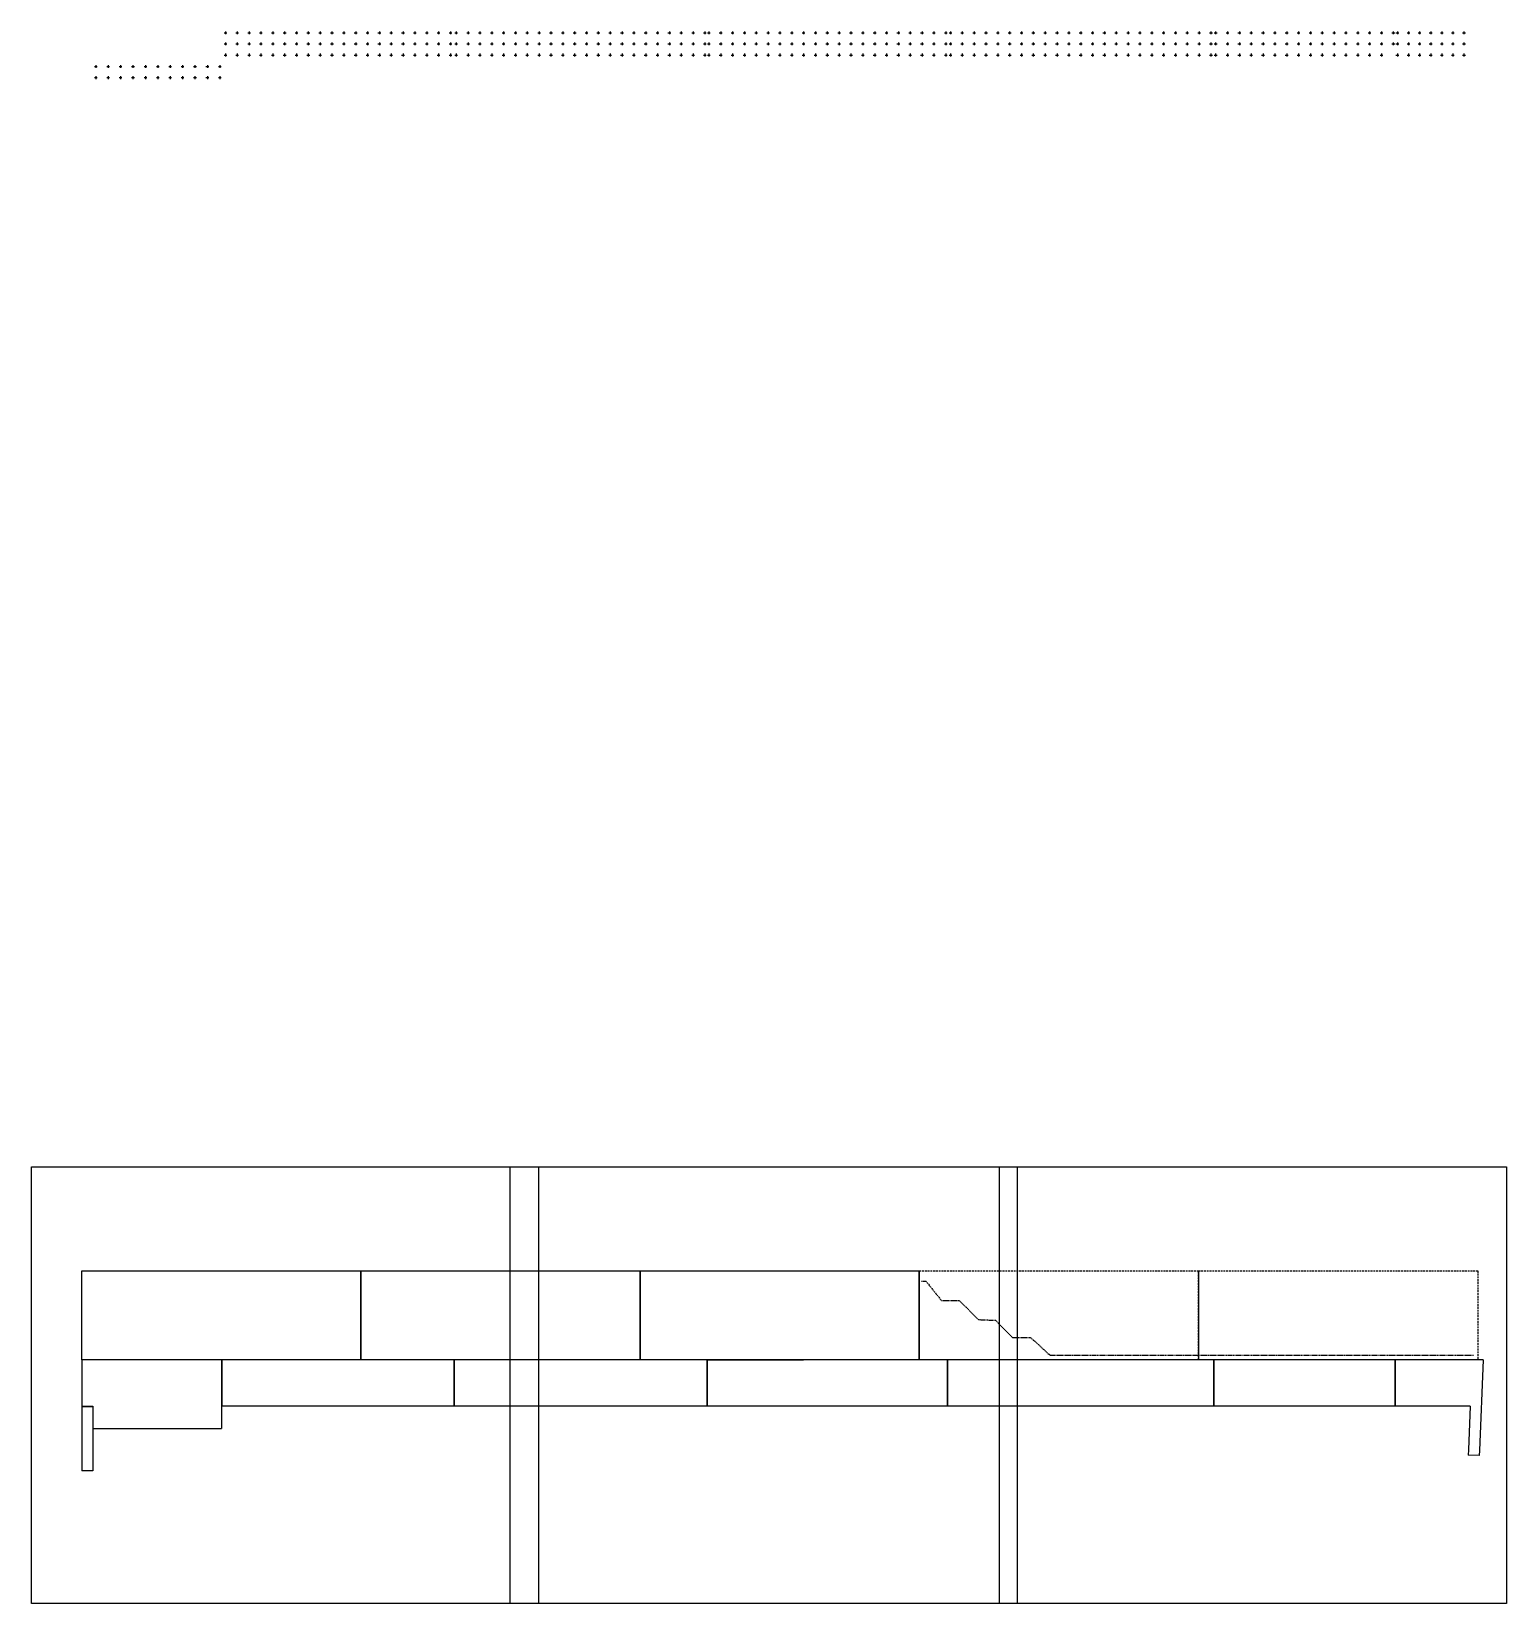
# Model space of a CAD drawing. Extents: x -64479 to 90650, y -38385 to 38270.
# Drawn here: x 50790 to 90650, y -31765 to 10715 of the extents above; entities that cross this region are included whole.
import ezdxf

# ---------------------------------------------------------------- set-up
doc = ezdxf.new("R2010")
doc.units = 0
doc.header["$MEASUREMENT"] = 0
doc.linetypes.add('CENTER', pattern=[2, 1.25, -0.25, 0.25, -0.25])
doc.linetypes.add('HIDDEN', pattern=[0.375, 0.25, -0.125])
for name, color, linetype in [('BORDER', 2, 'CONTINUOUS'), ('Cochh', 7, 'CONTINUOUS'), ('HIDDEN', 4, 'HIDDEN')]:
    doc.layers.add(name, color=color, linetype=linetype)

# ---------------------------------------------------------------- blocks, each defined once
blk = doc.blocks.new('TQ')
at = {"layer": 'BORDER'}
for p, q in [((-17292, 2518), (-17292, 4918)), ((-17292, 4918), (-9748, 4918)), ((-9748, 2518), (-9748, 4918)), ((-9748, 4918), (-2204, 4918)), ((-9748, 4918), (-9748, 2518)), ((-2204, 2518), (-2204, 4918)), ((-2204, 4918), (5340, 4918)), ((-2204, 4918), (-2204, 2518)), ((5340, 2518), (5340, 4918)), ((5340, 4918), (5340, 2518)), ((12884, 4918), (12884, 2518)), ((-15792, 2518), (-17292, 2518)), ((-13512, 2518), (-17292, 2518)), ((-17292, 2518), (-17292, 1258)), ((-9748, 2518), (-17292, 2518)), ((-13512, 2518), (-13512, 658)), ((-7230, 2518), (-13510, 2518)), ((-7230, 2518), (-13510, 2518)), ((-13510, 2518), (-13510, 1258)), ((-2204, 2518), (-9748, 2518)), ((-7230, 1258), (-7230, 2518)), ((-398, 2518), (-7228, 2518)), ((-398, 2518), (-7228, 2518)), ((-7228, 2518), (-7228, 1258)), ((5340, 2518), (-2204, 2518)), ((-398, 2518), (-398, 1258)), ((-396, 2518), (2208, 2518)), ((6104, 2518), (-396, 2518)), ((-396, 2518), (-396, 1258)), ((12884, 2518), (5340, 2518)), ((6104, 1258), (6104, 2518)), ((13296, 2518), (6106, 2518)), ((13296, 2518), (6106, 2518)), ((6106, 2518), (6106, 1258)), ((13296, 1258), (13296, 2518)), ((19078, 2518), (13298, 2518)), ((18198, 2518), (13298, 2518)), ((13298, 2518), (13298, 1258)), ((18198, 1258), (18198, 2518)), ((18200, 2518), (18200, 1258)), ((20578, 2518), (18200, 2518)), ((20578, 2518), (20476, 68)), ((-17292, 1258), (-16990, 1258)), ((-17292, 1256), (-17292, -484)), ((-17292, 1256), (-16992, 1256)), ((-16992, 1256), (-16992, -484)), ((-16990, 1258), (-16990, 658)), ((-7230, 1258), (-13510, 1258)), ((-398, 1258), (-7228, 1258)), ((6104, 1258), (-396, 1258)), ((13296, 1258), (6106, 1258)), ((18198, 1258), (13298, 1258)), ((20225, 1258), (18200, 1258)), ((20225, 1258), (20177, 80)), ((-16990, 658), (-13512, 658)), ((20177, 78), (20170, -60)), ((20476, 66), (20470, -72)), ((20470, -72), (20170, -60)), ((20470, -74), (20170, -62)), ((-16992, -484), (-17292, -484))]:
    blk.add_line(p, q, dxfattribs=at)
for points in [[(-18651, 7732), (-4951, 7732), (-4951, -4072), (-18651, -4072)], [(-18651, 7732), (-4951, 7732), (-4951, -4072), (-18651, -4072)], [(-5713, 7732), (7988, 7732), (7988, -4072), (-5713, -4072)], [(-5713, 7732), (7988, 7732), (7988, -4072), (-5713, -4072)], [(7508, 7732), (21209, 7732), (21209, -4072), (7508, -4072)], [(7508, 7732), (21209, 7732), (21209, -4072), (7508, -4072)]]:
    blk.add_lwpolyline(points, close=True, dxfattribs=at)
at = {"layer": 'HIDDEN', "ltscale": 200}
for p, q in [((5340, 4918), (12884, 4918)), ((12884, 4918), (20428, 4918)), ((12884, 2518), (12884, 4918)), ((20428, 4918), (20428, 2518)), ((-396, 2520), (13106, 2520)), ((20428, 2518), (12884, 2518))]:
    blk.add_line(p, q, dxfattribs=at)
at = {"layer": 'HIDDEN', "ltscale": 100}
for p, q in [((5397, 4643), (5517, 4643)), ((5517, 4643), (5937, 4120)), ((5937, 4120), (6417, 4118)), ((6417, 4118), (6938, 3601)), ((6938, 3601), (7396, 3583)), ((7396, 3583), (7857, 3118)), ((7857, 3118), (8347, 3118)), ((8347, 3118), (8867, 2643)), ((8867, 2643), (20311, 2643))]:
    blk.add_line(p, q, dxfattribs=at)

msp = doc.modelspace()

# ---------------------------------------------------------------- linework, layer by layer
at = {"layer": 'Cochh', "linetype": 'CENTER', "ltscale": 25}
for p, q in [((55993.7, 10677.7), (56068.7, 10677.7)), ((56031.2, 10715.2), (56031.2, 10640.2)), ((56313.7, 10677.7), (56388.7, 10677.7)), ((56351.2, 10715.2), (56351.2, 10640.2)), ((56633.7, 10677.7), (56708.7, 10677.7)), ((56671.2, 10715.2), (56671.2, 10640.2)), ((56953.7, 10677.7), (57028.7, 10677.7)), ((56991.2, 10715.2), (56991.2, 10640.2)), ((57273.7, 10677.7), (57348.7, 10677.7)), ((57311.2, 10715.2), (57311.2, 10640.2)), ((57593.7, 10677.7), (57668.7, 10677.7)), ((57631.2, 10715.2), (57631.2, 10640.2)), ((57913.7, 10677.7), (57988.7, 10677.7)), ((57951.2, 10715.2), (57951.2, 10640.2)), ((58233.7, 10677.7), (58308.7, 10677.7)), ((58271.2, 10715.2), (58271.2, 10640.2)), ((58553.7, 10677.7), (58628.7, 10677.7)), ((58591.2, 10715.2), (58591.2, 10640.2)), ((58873.7, 10677.7), (58948.7, 10677.7)), ((58911.2, 10715.2), (58911.2, 10640.2)), ((59193.7, 10677.7), (59268.7, 10677.7)), ((59231.2, 10715.2), (59231.2, 10640.2)), ((59513.7, 10677.7), (59588.7, 10677.7)), ((59551.2, 10715.2), (59551.2, 10640.2)), ((59833.7, 10677.7), (59908.7, 10677.7)), ((59871.2, 10715.2), (59871.2, 10640.2)), ((60153.7, 10677.7), (60228.7, 10677.7)), ((60191.2, 10715.2), (60191.2, 10640.2)), ((60473.7, 10677.7), (60548.7, 10677.7)), ((60511.2, 10715.2), (60511.2, 10640.2)), ((60793.7, 10677.7), (60868.7, 10677.7)), ((60831.2, 10715.2), (60831.2, 10640.2)), ((61113.7, 10677.7), (61188.7, 10677.7)), ((61151.2, 10715.2), (61151.2, 10640.2)), ((61433.7, 10677.7), (61508.7, 10677.7)), ((61471.2, 10715.2), (61471.2, 10640.2)), ((61753.7, 10677.7), (61828.7, 10677.7)), ((61791.2, 10715.2), (61791.2, 10640.2)), ((62073.7, 10677.7), (62148.7, 10677.7)), ((62111.2, 10715.2), (62111.2, 10640.2)), ((62230.7, 10677.7), (62305.7, 10677.7)), ((62268.2, 10715.2), (62268.2, 10640.2)), ((62550.7, 10677.7), (62625.7, 10677.7)), ((62588.2, 10715.2), (62588.2, 10640.2)), ((62870.7, 10677.7), (62945.7, 10677.7)), ((62908.2, 10715.2), (62908.2, 10640.2)), ((63190.7, 10677.7), (63265.7, 10677.7)), ((63228.2, 10715.2), (63228.2, 10640.2)), ((63510.7, 10677.7), (63585.7, 10677.7)), ((63548.2, 10715.2), (63548.2, 10640.2)), ((63830.7, 10677.7), (63905.7, 10677.7)), ((63868.2, 10715.2), (63868.2, 10640.2)), ((64150.7, 10677.7), (64225.7, 10677.7)), ((64188.2, 10715.2), (64188.2, 10640.2)), ((64470.7, 10677.7), (64545.7, 10677.7)), ((64508.2, 10715.2), (64508.2, 10640.2)), ((64790.7, 10677.7), (64865.7, 10677.7)), ((64828.2, 10715.2), (64828.2, 10640.2)), ((65110.7, 10677.7), (65185.7, 10677.7)), ((65148.2, 10715.2), (65148.2, 10640.2)), ((65430.7, 10677.7), (65505.7, 10677.7)), ((65468.2, 10715.2), (65468.2, 10640.2)), ((65750.7, 10677.7), (65825.7, 10677.7)), ((65788.2, 10715.2), (65788.2, 10640.2)), ((66070.7, 10677.7), (66145.7, 10677.7)), ((66108.2, 10715.2), (66108.2, 10640.2)), ((66390.7, 10677.7), (66465.7, 10677.7)), ((66428.2, 10715.2), (66428.2, 10640.2)), ((66710.7, 10677.7), (66785.7, 10677.7)), ((66748.2, 10715.2), (66748.2, 10640.2)), ((67030.7, 10677.7), (67105.7, 10677.7)), ((67068.2, 10715.2), (67068.2, 10640.2)), ((67350.7, 10677.7), (67425.7, 10677.7)), ((67388.2, 10715.2), (67388.2, 10640.2)), ((67670.7, 10677.7), (67745.7, 10677.7)), ((67708.2, 10715.2), (67708.2, 10640.2)), ((67990.7, 10677.7), (68065.7, 10677.7)), ((68028.2, 10715.2), (68028.2, 10640.2)), ((68310.7, 10677.7), (68385.7, 10677.7)), ((68348.2, 10715.2), (68348.2, 10640.2)), ((68630.7, 10677.7), (68705.7, 10677.7)), ((68668.2, 10715.2), (68668.2, 10640.2)), ((68950.7, 10677.7), (69025.7, 10677.7)), ((68988.2, 10715.2), (68988.2, 10640.2)), ((69057.7, 10677.7), (69132.7, 10677.7)), ((69095.2, 10715.2), (69095.2, 10640.2)), ((69377.7, 10677.7), (69452.7, 10677.7)), ((69415.2, 10715.2), (69415.2, 10640.2)), ((69697.7, 10677.7), (69772.7, 10677.7)), ((69735.2, 10715.2), (69735.2, 10640.2)), ((70017.7, 10677.7), (70092.7, 10677.7)), ((70055.2, 10715.2), (70055.2, 10640.2)), ((70337.7, 10677.7), (70412.7, 10677.7)), ((70375.2, 10715.2), (70375.2, 10640.2)), ((70657.7, 10677.7), (70732.7, 10677.7)), ((70695.2, 10715.2), (70695.2, 10640.2)), ((70977.7, 10677.7), (71052.7, 10677.7)), ((71015.2, 10715.2), (71015.2, 10640.2)), ((71297.7, 10677.7), (71372.7, 10677.7)), ((71335.2, 10715.2), (71335.2, 10640.2)), ((71617.7, 10677.7), (71692.7, 10677.7)), ((71655.2, 10715.2), (71655.2, 10640.2)), ((71937.7, 10677.7), (72012.7, 10677.7)), ((71975.2, 10715.2), (71975.2, 10640.2)), ((72257.7, 10677.7), (72332.7, 10677.7)), ((72295.2, 10715.2), (72295.2, 10640.2)), ((72577.7, 10677.7), (72652.7, 10677.7)), ((72615.2, 10715.2), (72615.2, 10640.2)), ((72897.7, 10677.7), (72972.7, 10677.7)), ((72935.2, 10715.2), (72935.2, 10640.2)), ((73217.7, 10677.7), (73292.7, 10677.7)), ((73255.2, 10715.2), (73255.2, 10640.2)), ((73537.7, 10677.7), (73612.7, 10677.7)), ((73575.2, 10715.2), (73575.2, 10640.2)), ((73857.7, 10677.8), (73932.7, 10677.8)), ((73895.2, 10715.3), (73895.2, 10640.3)), ((74177.7, 10677.7), (74252.7, 10677.7)), ((74215.2, 10715.2), (74215.2, 10640.2)), ((74497.7, 10677.9), (74572.7, 10677.9)), ((74535.2, 10715.4), (74535.2, 10640.4)), ((74817.7, 10677.7), (74892.7, 10677.7)), ((74855.2, 10715.2), (74855.2, 10640.2)), ((75137.7, 10677.7), (75212.7, 10677.7)), ((75175.2, 10715.2), (75175.2, 10640.2)), ((75457.7, 10677.9), (75532.7, 10677.9)), ((75495.2, 10715.4), (75495.2, 10640.4)), ((75584.7, 10677.7), (75659.7, 10677.7)), ((75622.2, 10715.2), (75622.2, 10640.2)), ((75904.7, 10677.7), (75979.7, 10677.7)), ((75942.2, 10715.2), (75942.2, 10640.2)), ((76224.7, 10677.7), (76299.7, 10677.7)), ((76262.2, 10715.2), (76262.2, 10640.2)), ((76544.7, 10677.7), (76619.7, 10677.7)), ((76582.2, 10715.2), (76582.2, 10640.2)), ((76864.7, 10677.7), (76939.7, 10677.7)), ((76902.2, 10715.2), (76902.2, 10640.2)), ((77184.7, 10677.7), (77259.7, 10677.7)), ((77222.2, 10715.2), (77222.2, 10640.2)), ((77504.7, 10677.7), (77579.7, 10677.7)), ((77542.2, 10715.2), (77542.2, 10640.2)), ((77824.7, 10677.7), (77899.7, 10677.7)), ((77862.2, 10715.2), (77862.2, 10640.2)), ((78144.7, 10677.7), (78219.7, 10677.7)), ((78182.2, 10715.2), (78182.2, 10640.2)), ((78464.7, 10677.7), (78539.7, 10677.7)), ((78502.2, 10715.2), (78502.2, 10640.2)), ((78784.7, 10677.7), (78859.7, 10677.7)), ((78822.2, 10715.2), (78822.2, 10640.2)), ((79104.7, 10677.7), (79179.7, 10677.7)), ((79142.2, 10715.2), (79142.2, 10640.2)), ((79424.7, 10677.7), (79499.7, 10677.7)), ((79462.2, 10715.2), (79462.2, 10640.2)), ((79744.7, 10677.7), (79819.7, 10677.7)), ((79782.2, 10715.2), (79782.2, 10640.2)), ((80064.7, 10677.7), (80139.7, 10677.7)), ((80102.2, 10715.2), (80102.2, 10640.2)), ((80384.7, 10677.7), (80459.7, 10677.7)), ((80422.2, 10715.2), (80422.2, 10640.2)), ((80704.7, 10677.7), (80779.7, 10677.7)), ((80742.2, 10715.2), (80742.2, 10640.2)), ((81024.7, 10677.7), (81099.7, 10677.7)), ((81062.2, 10715.2), (81062.2, 10640.2)), ((81344.7, 10677.7), (81419.7, 10677.7)), ((81382.2, 10715.2), (81382.2, 10640.2)), ((81664.7, 10677.7), (81739.7, 10677.7)), ((81702.2, 10715.2), (81702.2, 10640.2)), ((81984.7, 10677.7), (82059.7, 10677.7)), ((82022.2, 10715.2), (82022.2, 10640.2)), ((82304.7, 10677.7), (82379.7, 10677.7)), ((82342.2, 10715.2), (82342.2, 10640.2)), ((82624.7, 10677.7), (82699.7, 10677.7)), ((82662.2, 10715.2), (82662.2, 10640.2)), ((82751.7, 10677.7), (82826.7, 10677.7)), ((82789.2, 10715.2), (82789.2, 10640.2)), ((83071.7, 10677.7), (83146.7, 10677.7)), ((83109.2, 10715.2), (83109.2, 10640.2)), ((83391.7, 10677.7), (83466.7, 10677.7)), ((83429.2, 10715.2), (83429.2, 10640.2)), ((83711.7, 10677.7), (83786.7, 10677.7)), ((83749.2, 10715.2), (83749.2, 10640.2)), ((84031.7, 10677.7), (84106.7, 10677.7)), ((84069.2, 10715.2), (84069.2, 10640.2)), ((84351.7, 10677.7), (84426.7, 10677.7)), ((84389.2, 10715.2), (84389.2, 10640.2)), ((84671.7, 10677.8), (84746.7, 10677.8)), ((84709.2, 10715.3), (84709.2, 10640.3)), ((84991.7, 10677.7), (85066.7, 10677.7)), ((85029.2, 10715.2), (85029.2, 10640.2)), ((85311.7, 10677.8), (85386.7, 10677.8)), ((85349.2, 10715.3), (85349.2, 10640.3)), ((85631.7, 10677.7), (85706.7, 10677.7)), ((85669.2, 10715.2), (85669.2, 10640.2)), ((85951.7, 10677.7), (86026.7, 10677.7)), ((85989.2, 10715.2), (85989.2, 10640.2)), ((86271.7, 10677.8), (86346.7, 10677.8)), ((86309.2, 10715.3), (86309.2, 10640.3)), ((86591.7, 10677.7), (86666.7, 10677.7)), ((86629.2, 10715.2), (86629.2, 10640.2)), ((86911.7, 10677.7), (86986.7, 10677.7)), ((86949.2, 10715.2), (86949.2, 10640.2)), ((87231.7, 10677.7), (87306.7, 10677.7)), ((87269.2, 10715.2), (87269.2, 10640.2)), ((87551.7, 10677.7), (87626.7, 10677.7)), ((87589.2, 10715.2), (87589.2, 10640.2)), ((87661.7, 10677.7), (87736.7, 10677.7)), ((87699.2, 10715.2), (87699.2, 10640.2)), ((87961.7, 10677.7), (88036.7, 10677.7)), ((87999.2, 10715.2), (87999.2, 10640.2)), ((88261.7, 10677.7), (88336.7, 10677.7)), ((88299.2, 10715.2), (88299.2, 10640.2)), ((88561.7, 10677.7), (88636.7, 10677.7)), ((88599.2, 10715.2), (88599.2, 10640.2)), ((88861.7, 10677.7), (88936.7, 10677.7)), ((88899.2, 10715.2), (88899.2, 10640.2)), ((89161.7, 10677.7), (89236.7, 10677.7)), ((89199.2, 10715.2), (89199.2, 10640.2)), ((89461.7, 10677.7), (89536.7, 10677.7)), ((89499.2, 10715.2), (89499.2, 10640.2)), ((55993.7, 10377.7), (56068.7, 10377.7)), ((56031.2, 10415.2), (56031.2, 10340.2)), ((56313.7, 10377.7), (56388.7, 10377.7)), ((56351.2, 10415.2), (56351.2, 10340.2)), ((56633.7, 10377.7), (56708.7, 10377.7)), ((56671.2, 10415.2), (56671.2, 10340.2)), ((56953.7, 10377.7), (57028.7, 10377.7)), ((56991.2, 10415.2), (56991.2, 10340.2)), ((57273.7, 10377.7), (57348.7, 10377.7)), ((57311.2, 10415.2), (57311.2, 10340.2)), ((57593.7, 10377.7), (57668.7, 10377.7)), ((57631.2, 10415.2), (57631.2, 10340.2)), ((57913.7, 10377.7), (57988.7, 10377.7)), ((57951.2, 10415.2), (57951.2, 10340.2)), ((58233.7, 10377.7), (58308.7, 10377.7)), ((58271.2, 10415.2), (58271.2, 10340.2)), ((58553.7, 10377.7), (58628.7, 10377.7)), ((58591.2, 10415.2), (58591.2, 10340.2)), ((58873.7, 10377.7), (58948.7, 10377.7)), ((58911.2, 10415.2), (58911.2, 10340.2)), ((59193.7, 10377.7), (59268.7, 10377.7)), ((59231.2, 10415.2), (59231.2, 10340.2)), ((59513.7, 10377.7), (59588.7, 10377.7)), ((59551.2, 10415.2), (59551.2, 10340.2)), ((59833.7, 10377.7), (59908.7, 10377.7)), ((59871.2, 10415.2), (59871.2, 10340.2)), ((60153.7, 10377.7), (60228.7, 10377.7)), ((60191.2, 10415.2), (60191.2, 10340.2)), ((60473.7, 10377.7), (60548.7, 10377.7)), ((60511.2, 10415.2), (60511.2, 10340.2)), ((60793.7, 10377.7), (60868.7, 10377.7)), ((60831.2, 10415.2), (60831.2, 10340.2)), ((61113.7, 10377.7), (61188.7, 10377.7)), ((61151.2, 10415.2), (61151.2, 10340.2)), ((61433.7, 10377.7), (61508.7, 10377.7)), ((61471.2, 10415.2), (61471.2, 10340.2)), ((61753.7, 10377.7), (61828.7, 10377.7)), ((61791.2, 10415.2), (61791.2, 10340.2)), ((62073.7, 10377.7), (62148.7, 10377.7)), ((62111.2, 10415.2), (62111.2, 10340.2)), ((62230.7, 10377.7), (62305.7, 10377.7)), ((62268.2, 10415.2), (62268.2, 10340.2)), ((62550.7, 10377.7), (62625.7, 10377.7)), ((62588.2, 10415.2), (62588.2, 10340.2)), ((62870.7, 10377.7), (62945.7, 10377.7)), ((62908.2, 10415.2), (62908.2, 10340.2)), ((63190.7, 10377.7), (63265.7, 10377.7)), ((63228.2, 10415.2), (63228.2, 10340.2)), ((63510.7, 10377.7), (63585.7, 10377.7)), ((63548.2, 10415.2), (63548.2, 10340.2)), ((63830.7, 10377.7), (63905.7, 10377.7)), ((63868.2, 10415.2), (63868.2, 10340.2)), ((64150.7, 10377.7), (64225.7, 10377.7)), ((64188.2, 10415.2), (64188.2, 10340.2)), ((64470.7, 10377.7), (64545.7, 10377.7)), ((64508.2, 10415.2), (64508.2, 10340.2)), ((64790.7, 10377.7), (64865.7, 10377.7)), ((64828.2, 10415.2), (64828.2, 10340.2)), ((65110.7, 10377.7), (65185.7, 10377.7)), ((65148.2, 10415.2), (65148.2, 10340.2)), ((65430.7, 10377.7), (65505.7, 10377.7)), ((65468.2, 10415.2), (65468.2, 10340.2)), ((65750.7, 10377.7), (65825.7, 10377.7)), ((65788.2, 10415.2), (65788.2, 10340.2)), ((66070.7, 10377.7), (66145.7, 10377.7)), ((66108.2, 10415.2), (66108.2, 10340.2)), ((66390.7, 10377.7), (66465.7, 10377.7)), ((66428.2, 10415.2), (66428.2, 10340.2)), ((66710.7, 10377.7), (66785.7, 10377.7)), ((66748.2, 10415.2), (66748.2, 10340.2)), ((67030.7, 10377.7), (67105.7, 10377.7)), ((67068.2, 10415.2), (67068.2, 10340.2)), ((67350.7, 10377.7), (67425.7, 10377.7)), ((67388.2, 10415.2), (67388.2, 10340.2)), ((67670.7, 10377.7), (67745.7, 10377.7)), ((67708.2, 10415.2), (67708.2, 10340.2)), ((67990.7, 10377.7), (68065.7, 10377.7)), ((68028.2, 10415.2), (68028.2, 10340.2)), ((68310.7, 10377.7), (68385.7, 10377.7)), ((68348.2, 10415.2), (68348.2, 10340.2)), ((68630.7, 10377.7), (68705.7, 10377.7)), ((68668.2, 10415.2), (68668.2, 10340.2)), ((68950.7, 10377.7), (69025.7, 10377.7)), ((68988.2, 10415.2), (68988.2, 10340.2)), ((69057.7, 10377.7), (69132.7, 10377.7)), ((69095.2, 10415.2), (69095.2, 10340.2)), ((69377.7, 10377.7), (69452.7, 10377.7)), ((69415.2, 10415.2), (69415.2, 10340.2)), ((69697.7, 10377.7), (69772.7, 10377.7)), ((69735.2, 10415.2), (69735.2, 10340.2)), ((70017.7, 10377.7), (70092.7, 10377.7)), ((70055.2, 10415.2), (70055.2, 10340.2)), ((70337.7, 10377.7), (70412.7, 10377.7)), ((70375.2, 10415.2), (70375.2, 10340.2)), ((70657.7, 10377.7), (70732.7, 10377.7)), ((70695.2, 10415.2), (70695.2, 10340.2)), ((70977.7, 10377.7), (71052.7, 10377.7)), ((71015.2, 10415.2), (71015.2, 10340.2)), ((71297.7, 10377.7), (71372.7, 10377.7)), ((71335.2, 10415.2), (71335.2, 10340.2)), ((71617.7, 10377.7), (71692.7, 10377.7)), ((71655.2, 10415.2), (71655.2, 10340.2)), ((71937.7, 10377.7), (72012.7, 10377.7)), ((71975.2, 10415.2), (71975.2, 10340.2)), ((72257.7, 10377.7), (72332.7, 10377.7)), ((72295.2, 10415.2), (72295.2, 10340.2)), ((72577.7, 10377.7), (72652.7, 10377.7)), ((72615.2, 10415.2), (72615.2, 10340.2)), ((72897.7, 10377.7), (72972.7, 10377.7)), ((72935.2, 10415.2), (72935.2, 10340.2)), ((73217.7, 10377.7), (73292.7, 10377.7)), ((73255.2, 10415.2), (73255.2, 10340.2)), ((73537.7, 10377.7), (73612.7, 10377.7)), ((73575.2, 10415.2), (73575.2, 10340.2)), ((73857.7, 10377.8), (73932.7, 10377.8)), ((73895.2, 10415.3), (73895.2, 10340.3)), ((74177.7, 10377.7), (74252.7, 10377.7)), ((74215.2, 10415.2), (74215.2, 10340.2)), ((74497.7, 10377.9), (74572.7, 10377.9)), ((74535.2, 10415.4), (74535.2, 10340.4)), ((74817.7, 10377.7), (74892.7, 10377.7)), ((74855.2, 10415.2), (74855.2, 10340.2)), ((75137.7, 10377.7), (75212.7, 10377.7)), ((75175.2, 10415.2), (75175.2, 10340.2)), ((75457.7, 10377.9), (75532.7, 10377.9)), ((75495.2, 10415.4), (75495.2, 10340.4)), ((75584.7, 10377.7), (75659.7, 10377.7)), ((75622.2, 10415.2), (75622.2, 10340.2)), ((75904.7, 10377.7), (75979.7, 10377.7)), ((75942.2, 10415.2), (75942.2, 10340.2)), ((76224.7, 10377.7), (76299.7, 10377.7)), ((76262.2, 10415.2), (76262.2, 10340.2)), ((76544.7, 10377.7), (76619.7, 10377.7)), ((76582.2, 10415.2), (76582.2, 10340.2)), ((76864.7, 10377.7), (76939.7, 10377.7)), ((76902.2, 10415.2), (76902.2, 10340.2)), ((77184.7, 10377.7), (77259.7, 10377.7)), ((77222.2, 10415.2), (77222.2, 10340.2)), ((77504.7, 10377.7), (77579.7, 10377.7)), ((77542.2, 10415.2), (77542.2, 10340.2)), ((77824.7, 10377.7), (77899.7, 10377.7)), ((77862.2, 10415.2), (77862.2, 10340.2)), ((78144.7, 10377.7), (78219.7, 10377.7)), ((78182.2, 10415.2), (78182.2, 10340.2)), ((78464.7, 10377.7), (78539.7, 10377.7)), ((78502.2, 10415.2), (78502.2, 10340.2)), ((78784.7, 10377.7), (78859.7, 10377.7)), ((78822.2, 10415.2), (78822.2, 10340.2)), ((79104.7, 10377.7), (79179.7, 10377.7)), ((79142.2, 10415.2), (79142.2, 10340.2)), ((79424.7, 10377.7), (79499.7, 10377.7)), ((79462.2, 10415.2), (79462.2, 10340.2)), ((79744.7, 10377.7), (79819.7, 10377.7)), ((79782.2, 10415.2), (79782.2, 10340.2)), ((80064.7, 10377.7), (80139.7, 10377.7)), ((80102.2, 10415.2), (80102.2, 10340.2)), ((80384.7, 10377.7), (80459.7, 10377.7)), ((80422.2, 10415.2), (80422.2, 10340.2)), ((80704.7, 10377.7), (80779.7, 10377.7)), ((80742.2, 10415.2), (80742.2, 10340.2)), ((81024.7, 10377.7), (81099.7, 10377.7)), ((81062.2, 10415.2), (81062.2, 10340.2)), ((81344.7, 10377.7), (81419.7, 10377.7)), ((81382.2, 10415.2), (81382.2, 10340.2)), ((81664.7, 10377.7), (81739.7, 10377.7)), ((81702.2, 10415.2), (81702.2, 10340.2)), ((81984.7, 10377.7), (82059.7, 10377.7)), ((82022.2, 10415.2), (82022.2, 10340.2)), ((82304.7, 10377.7), (82379.7, 10377.7)), ((82342.2, 10415.2), (82342.2, 10340.2)), ((82624.7, 10377.7), (82699.7, 10377.7)), ((82662.2, 10415.2), (82662.2, 10340.2)), ((82751.7, 10377.7), (82826.7, 10377.7)), ((82789.2, 10415.2), (82789.2, 10340.2)), ((83071.7, 10377.7), (83146.7, 10377.7)), ((83109.2, 10415.2), (83109.2, 10340.2)), ((83391.7, 10377.7), (83466.7, 10377.7)), ((83429.2, 10415.2), (83429.2, 10340.2)), ((83711.7, 10377.7), (83786.7, 10377.7)), ((83749.2, 10415.2), (83749.2, 10340.2)), ((84031.7, 10377.7), (84106.7, 10377.7)), ((84069.2, 10415.2), (84069.2, 10340.2)), ((84351.7, 10377.7), (84426.7, 10377.7)), ((84389.2, 10415.2), (84389.2, 10340.2)), ((84671.7, 10377.8), (84746.7, 10377.8)), ((84709.2, 10415.3), (84709.2, 10340.3)), ((84991.7, 10377.7), (85066.7, 10377.7)), ((85029.2, 10415.2), (85029.2, 10340.2)), ((85311.7, 10377.8), (85386.7, 10377.8)), ((85349.2, 10415.3), (85349.2, 10340.3)), ((85631.7, 10377.7), (85706.7, 10377.7)), ((85669.2, 10415.2), (85669.2, 10340.2)), ((85951.7, 10377.7), (86026.7, 10377.7)), ((85989.2, 10415.2), (85989.2, 10340.2)), ((86271.7, 10377.8), (86346.7, 10377.8)), ((86309.2, 10415.3), (86309.2, 10340.3)), ((86591.7, 10377.7), (86666.7, 10377.7)), ((86629.2, 10415.2), (86629.2, 10340.2)), ((86911.7, 10377.7), (86986.7, 10377.7)), ((86949.2, 10415.2), (86949.2, 10340.2)), ((87231.7, 10377.7), (87306.7, 10377.7)), ((87269.2, 10415.2), (87269.2, 10340.2)), ((87551.7, 10377.7), (87626.7, 10377.7)), ((87589.2, 10415.2), (87589.2, 10340.2)), ((87661.7, 10377.7), (87736.7, 10377.7)), ((87699.2, 10415.2), (87699.2, 10340.2)), ((87961.7, 10377.7), (88036.7, 10377.7)), ((87999.2, 10415.2), (87999.2, 10340.2)), ((88261.7, 10377.7), (88336.7, 10377.7)), ((88299.2, 10415.2), (88299.2, 10340.2)), ((88561.7, 10377.7), (88636.7, 10377.7)), ((88599.2, 10415.2), (88599.2, 10340.2)), ((88861.7, 10377.7), (88936.7, 10377.7)), ((88899.2, 10415.2), (88899.2, 10340.2)), ((89161.7, 10377.7), (89236.7, 10377.7)), ((89199.2, 10415.2), (89199.2, 10340.2)), ((89461.7, 10377.7), (89536.7, 10377.7)), ((89499.2, 10415.2), (89499.2, 10340.2)), ((52529.2, 9805.2), (52529.2, 9730.2)), ((52864.2, 9805.2), (52864.2, 9730.2)), ((53199.2, 9805.2), (53199.2, 9730.2)), ((53534.2, 9805.2), (53534.2, 9730.2)), ((53869.2, 9805.2), (53869.2, 9730.2)), ((54204.2, 9805.2), (54204.2, 9730.2)), ((54539.2, 9805.2), (54539.2, 9730.2)), ((54874.2, 9805.2), (54874.2, 9730.2)), ((55209.2, 9805.2), (55209.2, 9730.2)), ((55544.2, 9805.2), (55544.2, 9730.2)), ((55879.2, 9805.2), (55879.2, 9730.2)), ((55993.7, 10077.7), (56068.7, 10077.7)), ((56031.2, 10115.2), (56031.2, 10040.2)), ((56313.7, 10077.7), (56388.7, 10077.7)), ((56351.2, 10115.2), (56351.2, 10040.2)), ((56633.7, 10077.7), (56708.7, 10077.7)), ((56671.2, 10115.2), (56671.2, 10040.2)), ((56953.7, 10077.7), (57028.7, 10077.7)), ((56991.2, 10115.2), (56991.2, 10040.2)), ((57273.7, 10077.7), (57348.7, 10077.7)), ((57311.2, 10115.2), (57311.2, 10040.2)), ((57593.7, 10077.7), (57668.7, 10077.7)), ((57631.2, 10115.2), (57631.2, 10040.2)), ((57913.7, 10077.7), (57988.7, 10077.7)), ((57951.2, 10115.2), (57951.2, 10040.2)), ((58233.7, 10077.7), (58308.7, 10077.7)), ((58271.2, 10115.2), (58271.2, 10040.2)), ((58553.7, 10077.7), (58628.7, 10077.7)), ((58591.2, 10115.2), (58591.2, 10040.2)), ((58873.7, 10077.7), (58948.7, 10077.7)), ((58911.2, 10115.2), (58911.2, 10040.2)), ((59193.7, 10077.7), (59268.7, 10077.7)), ((59231.2, 10115.2), (59231.2, 10040.2)), ((59513.7, 10077.7), (59588.7, 10077.7)), ((59551.2, 10115.2), (59551.2, 10040.2)), ((59833.7, 10077.7), (59908.7, 10077.7)), ((59871.2, 10115.2), (59871.2, 10040.2)), ((60153.7, 10077.7), (60228.7, 10077.7)), ((60191.2, 10115.2), (60191.2, 10040.2)), ((60473.7, 10077.7), (60548.7, 10077.7)), ((60511.2, 10115.2), (60511.2, 10040.2)), ((60793.7, 10077.7), (60868.7, 10077.7)), ((60831.2, 10115.2), (60831.2, 10040.2)), ((61113.7, 10077.7), (61188.7, 10077.7)), ((61151.2, 10115.2), (61151.2, 10040.2)), ((61433.7, 10077.7), (61508.7, 10077.7)), ((61471.2, 10115.2), (61471.2, 10040.2)), ((61753.7, 10077.7), (61828.7, 10077.7)), ((61791.2, 10115.2), (61791.2, 10040.2)), ((62073.7, 10077.7), (62148.7, 10077.7)), ((62111.2, 10115.2), (62111.2, 10040.2)), ((62230.7, 10077.7), (62305.7, 10077.7)), ((62268.2, 10115.2), (62268.2, 10040.2)), ((62550.7, 10077.7), (62625.7, 10077.7)), ((62588.2, 10115.2), (62588.2, 10040.2)), ((62870.7, 10077.7), (62945.7, 10077.7)), ((62908.2, 10115.2), (62908.2, 10040.2)), ((63190.7, 10077.7), (63265.7, 10077.7)), ((63228.2, 10115.2), (63228.2, 10040.2)), ((63510.7, 10077.7), (63585.7, 10077.7)), ((63548.2, 10115.2), (63548.2, 10040.2)), ((63830.7, 10077.7), (63905.7, 10077.7)), ((63868.2, 10115.2), (63868.2, 10040.2)), ((64150.7, 10077.7), (64225.7, 10077.7)), ((64188.2, 10115.2), (64188.2, 10040.2)), ((64470.7, 10077.7), (64545.7, 10077.7)), ((64508.2, 10115.2), (64508.2, 10040.2)), ((64790.7, 10077.7), (64865.7, 10077.7)), ((64828.2, 10115.2), (64828.2, 10040.2)), ((65110.7, 10077.7), (65185.7, 10077.7)), ((65148.2, 10115.2), (65148.2, 10040.2)), ((65430.7, 10077.7), (65505.7, 10077.7)), ((65468.2, 10115.2), (65468.2, 10040.2)), ((65750.7, 10077.7), (65825.7, 10077.7)), ((65788.2, 10115.2), (65788.2, 10040.2)), ((66070.7, 10077.7), (66145.7, 10077.7)), ((66108.2, 10115.2), (66108.2, 10040.2)), ((66390.7, 10077.7), (66465.7, 10077.7)), ((66428.2, 10115.2), (66428.2, 10040.2)), ((66710.7, 10077.7), (66785.7, 10077.7)), ((66748.2, 10115.2), (66748.2, 10040.2)), ((67030.7, 10077.7), (67105.7, 10077.7)), ((67068.2, 10115.2), (67068.2, 10040.2)), ((67350.7, 10077.7), (67425.7, 10077.7)), ((67388.2, 10115.2), (67388.2, 10040.2)), ((67670.7, 10077.7), (67745.7, 10077.7)), ((67708.2, 10115.2), (67708.2, 10040.2)), ((67990.7, 10077.7), (68065.7, 10077.7)), ((68028.2, 10115.2), (68028.2, 10040.2)), ((68310.7, 10077.7), (68385.7, 10077.7)), ((68348.2, 10115.2), (68348.2, 10040.2)), ((68630.7, 10077.7), (68705.7, 10077.7)), ((68668.2, 10115.2), (68668.2, 10040.2)), ((68950.7, 10077.7), (69025.7, 10077.7)), ((68988.2, 10115.2), (68988.2, 10040.2)), ((69057.7, 10077.7), (69132.7, 10077.7)), ((69095.2, 10115.2), (69095.2, 10040.2)), ((69377.7, 10077.7), (69452.7, 10077.7)), ((69415.2, 10115.2), (69415.2, 10040.2)), ((69697.7, 10077.7), (69772.7, 10077.7)), ((69735.2, 10115.2), (69735.2, 10040.2)), ((70017.7, 10077.7), (70092.7, 10077.7)), ((70055.2, 10115.2), (70055.2, 10040.2)), ((70337.7, 10077.7), (70412.7, 10077.7)), ((70375.2, 10115.2), (70375.2, 10040.2)), ((70657.7, 10077.7), (70732.7, 10077.7)), ((70695.2, 10115.2), (70695.2, 10040.2)), ((70977.7, 10077.7), (71052.7, 10077.7)), ((71015.2, 10115.2), (71015.2, 10040.2)), ((71297.7, 10077.7), (71372.7, 10077.7)), ((71335.2, 10115.2), (71335.2, 10040.2)), ((71617.7, 10077.7), (71692.7, 10077.7)), ((71655.2, 10115.2), (71655.2, 10040.2)), ((71937.7, 10077.7), (72012.7, 10077.7)), ((71975.2, 10115.2), (71975.2, 10040.2)), ((72257.7, 10077.7), (72332.7, 10077.7)), ((72295.2, 10115.2), (72295.2, 10040.2)), ((72577.7, 10077.7), (72652.7, 10077.7)), ((72615.2, 10115.2), (72615.2, 10040.2)), ((72897.7, 10077.7), (72972.7, 10077.7)), ((72935.2, 10115.2), (72935.2, 10040.2)), ((73217.7, 10077.7), (73292.7, 10077.7)), ((73255.2, 10115.2), (73255.2, 10040.2)), ((73537.7, 10077.7), (73612.7, 10077.7)), ((73575.2, 10115.2), (73575.2, 10040.2)), ((73857.7, 10077.8), (73932.7, 10077.8)), ((73895.2, 10115.3), (73895.2, 10040.3)), ((74177.7, 10077.7), (74252.7, 10077.7)), ((74215.2, 10115.2), (74215.2, 10040.2)), ((74497.7, 10077.9), (74572.7, 10077.9)), ((74535.2, 10115.4), (74535.2, 10040.4)), ((74817.7, 10077.7), (74892.7, 10077.7)), ((74855.2, 10115.2), (74855.2, 10040.2)), ((75137.7, 10077.7), (75212.7, 10077.7)), ((75175.2, 10115.2), (75175.2, 10040.2)), ((75457.7, 10077.9), (75532.7, 10077.9)), ((75495.2, 10115.4), (75495.2, 10040.4)), ((75584.7, 10077.7), (75659.7, 10077.7)), ((75622.2, 10115.2), (75622.2, 10040.2)), ((75904.7, 10077.7), (75979.7, 10077.7)), ((75942.2, 10115.2), (75942.2, 10040.2)), ((76224.7, 10077.7), (76299.7, 10077.7)), ((76262.2, 10115.2), (76262.2, 10040.2)), ((76544.7, 10077.7), (76619.7, 10077.7)), ((76582.2, 10115.2), (76582.2, 10040.2)), ((76864.7, 10077.7), (76939.7, 10077.7)), ((76902.2, 10115.2), (76902.2, 10040.2)), ((77184.7, 10077.7), (77259.7, 10077.7)), ((77222.2, 10115.2), (77222.2, 10040.2)), ((77504.7, 10077.7), (77579.7, 10077.7)), ((77542.2, 10115.2), (77542.2, 10040.2)), ((77824.7, 10077.7), (77899.7, 10077.7)), ((77862.2, 10115.2), (77862.2, 10040.2)), ((78144.7, 10077.7), (78219.7, 10077.7)), ((78182.2, 10115.2), (78182.2, 10040.2)), ((78464.7, 10077.7), (78539.7, 10077.7)), ((78502.2, 10115.2), (78502.2, 10040.2)), ((78784.7, 10077.7), (78859.7, 10077.7)), ((78822.2, 10115.2), (78822.2, 10040.2)), ((79104.7, 10077.7), (79179.7, 10077.7)), ((79142.2, 10115.2), (79142.2, 10040.2)), ((79424.7, 10077.7), (79499.7, 10077.7)), ((79462.2, 10115.2), (79462.2, 10040.2)), ((79744.7, 10077.7), (79819.7, 10077.7)), ((79782.2, 10115.2), (79782.2, 10040.2)), ((80064.7, 10077.7), (80139.7, 10077.7)), ((80102.2, 10115.2), (80102.2, 10040.2)), ((80384.7, 10077.7), (80459.7, 10077.7)), ((80422.2, 10115.2), (80422.2, 10040.2)), ((80704.7, 10077.7), (80779.7, 10077.7)), ((80742.2, 10115.2), (80742.2, 10040.2)), ((81024.7, 10077.7), (81099.7, 10077.7)), ((81062.2, 10115.2), (81062.2, 10040.2)), ((81344.7, 10077.7), (81419.7, 10077.7)), ((81382.2, 10115.2), (81382.2, 10040.2)), ((81664.7, 10077.7), (81739.7, 10077.7)), ((81702.2, 10115.2), (81702.2, 10040.2)), ((81984.7, 10077.7), (82059.7, 10077.7)), ((82022.2, 10115.2), (82022.2, 10040.2)), ((82304.7, 10077.7), (82379.7, 10077.7)), ((82342.2, 10115.2), (82342.2, 10040.2)), ((82624.7, 10077.7), (82699.7, 10077.7)), ((82662.2, 10115.2), (82662.2, 10040.2)), ((82751.7, 10077.7), (82826.7, 10077.7)), ((82789.2, 10115.2), (82789.2, 10040.2)), ((83071.7, 10077.7), (83146.7, 10077.7)), ((83109.2, 10115.2), (83109.2, 10040.2)), ((83391.7, 10077.7), (83466.7, 10077.7)), ((83429.2, 10115.2), (83429.2, 10040.2)), ((83711.7, 10077.7), (83786.7, 10077.7)), ((83749.2, 10115.2), (83749.2, 10040.2)), ((84031.7, 10077.7), (84106.7, 10077.7)), ((84069.2, 10115.2), (84069.2, 10040.2)), ((84351.7, 10077.7), (84426.7, 10077.7)), ((84389.2, 10115.2), (84389.2, 10040.2)), ((84671.7, 10077.8), (84746.7, 10077.8)), ((84709.2, 10115.3), (84709.2, 10040.3)), ((84991.7, 10077.7), (85066.7, 10077.7)), ((85029.2, 10115.2), (85029.2, 10040.2)), ((85311.7, 10077.8), (85386.7, 10077.8)), ((85349.2, 10115.3), (85349.2, 10040.3)), ((85631.7, 10077.7), (85706.7, 10077.7)), ((85669.2, 10115.2), (85669.2, 10040.2)), ((85951.7, 10077.7), (86026.7, 10077.7)), ((85989.2, 10115.2), (85989.2, 10040.2)), ((86271.7, 10077.8), (86346.7, 10077.8)), ((86309.2, 10115.3), (86309.2, 10040.3)), ((86591.7, 10077.7), (86666.7, 10077.7)), ((86629.2, 10115.2), (86629.2, 10040.2)), ((86911.7, 10077.7), (86986.7, 10077.7)), ((86949.2, 10115.2), (86949.2, 10040.2)), ((87231.7, 10077.7), (87306.7, 10077.7)), ((87269.2, 10115.2), (87269.2, 10040.2)), ((87661.7, 10077.7), (87736.7, 10077.7)), ((87699.2, 10115.2), (87699.2, 10040.2)), ((87961.7, 10077.7), (88036.7, 10077.7)), ((87999.2, 10115.2), (87999.2, 10040.2)), ((88261.7, 10077.7), (88336.7, 10077.7)), ((88299.2, 10115.2), (88299.2, 10040.2)), ((88561.7, 10077.7), (88636.7, 10077.7)), ((88599.2, 10115.2), (88599.2, 10040.2)), ((88861.7, 10077.7), (88936.7, 10077.7)), ((88899.2, 10115.2), (88899.2, 10040.2)), ((89161.7, 10077.7), (89236.7, 10077.7)), ((89199.2, 10115.2), (89199.2, 10040.2)), ((89461.7, 10077.7), (89536.7, 10077.7)), ((89499.2, 10115.2), (89499.2, 10040.2)), ((52491.7, 9767.7), (52566.7, 9767.7)), ((52491.7, 9467.7), (52566.7, 9467.7)), ((52529.2, 9505.2), (52529.2, 9430.2)), ((52826.7, 9767.7), (52901.7, 9767.7)), ((52826.7, 9467.7), (52901.7, 9467.7)), ((52864.2, 9505.2), (52864.2, 9430.2)), ((53161.7, 9767.7), (53236.7, 9767.7)), ((53161.7, 9467.7), (53236.7, 9467.7)), ((53199.2, 9505.2), (53199.2, 9430.2)), ((53496.7, 9767.7), (53571.7, 9767.7)), ((53496.7, 9467.7), (53571.7, 9467.7)), ((53534.2, 9505.2), (53534.2, 9430.2)), ((53831.7, 9767.7), (53906.7, 9767.7)), ((53831.7, 9467.7), (53906.7, 9467.7)), ((53869.2, 9505.2), (53869.2, 9430.2)), ((54166.7, 9767.7), (54241.7, 9767.7)), ((54166.7, 9467.7), (54241.7, 9467.7)), ((54204.2, 9505.2), (54204.2, 9430.2)), ((54501.7, 9767.7), (54576.7, 9767.7)), ((54501.7, 9467.7), (54576.7, 9467.7)), ((54539.2, 9505.2), (54539.2, 9430.2)), ((54836.7, 9767.7), (54911.7, 9767.7)), ((54836.7, 9467.7), (54911.7, 9467.7)), ((54874.2, 9505.2), (54874.2, 9430.2)), ((55171.7, 9767.7), (55246.7, 9767.7)), ((55171.7, 9467.7), (55246.7, 9467.7)), ((55209.2, 9505.2), (55209.2, 9430.2)), ((55506.7, 9767.7), (55581.7, 9767.7)), ((55506.7, 9467.7), (55581.7, 9467.7)), ((55544.2, 9505.2), (55544.2, 9430.2)), ((55841.7, 9767.7), (55916.7, 9767.7)), ((55841.7, 9467.7), (55916.7, 9467.7)), ((55879.2, 9505.2), (55879.2, 9430.2))]:
    msp.add_line(p, q, dxfattribs=at)

# ---------------------------------------------------------------- block references
at = {"layer": 'HIDDEN'}
msp.add_blockref('TQ', (69441.2, -27693.6), dxfattribs=at)

doc.saveas('drawing.dxf')
